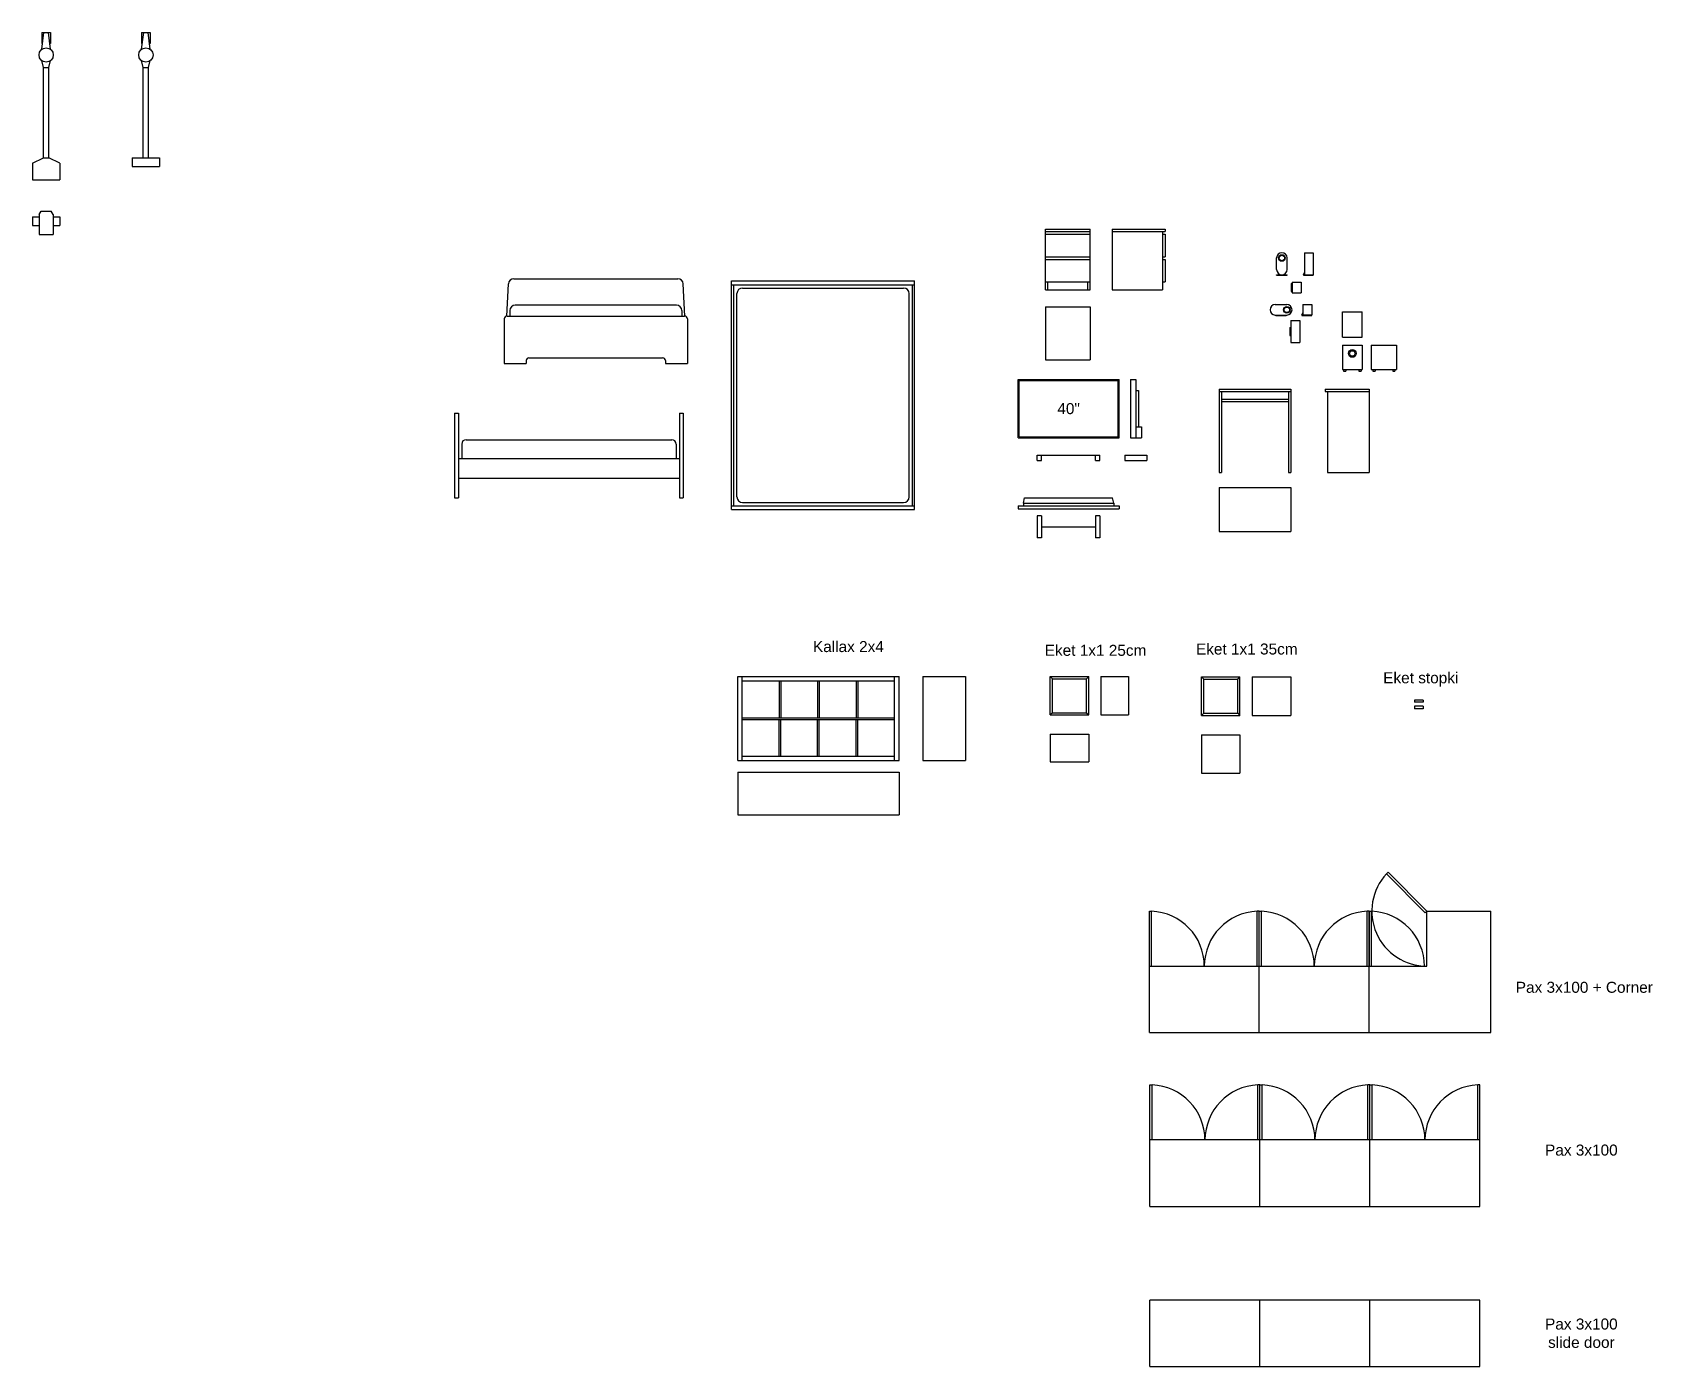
# Model space of a CAD drawing. Header units: millimetres. Extents: x 276 to 3422, y -1188 to 1441.
# Drawn here: x 1949 to 3422, y -1188 to 25 of the extents above; entities that cross this region are included whole.
import ezdxf
from ezdxf.lldxf.tags import DXFTag

# ---------------------------------------------------------------- set-up
doc = ezdxf.new("R2010")
doc.units = ezdxf.units.MM
tags = doc.linetypes.add('03B018', pattern=[5.4, 2.16, -3.24]).pattern_tags.tags
tags[6:7] = [DXFTag(74, 4), DXFTag(75, 0), DXFTag(340, '0'), DXFTag(46, 1.0), DXFTag(50, 0.0), DXFTag(44, 0.0), DXFTag(45, 0.0)]
tags[4:5] = [DXFTag(74, 4), DXFTag(75, 0), DXFTag(340, '0'), DXFTag(46, 1.0), DXFTag(50, 0.0), DXFTag(44, 0.0), DXFTag(45, 0.0)]

msp = doc.modelspace()

# ---------------------------------------------------------------- texts
at = {"char_height": 10, "attachment_point": 5}
for s, insert, width in [('{\\fArial|b0|i0|c238|p0;40"}', (2890.7, -317.4), 90), ('{\\fArial|b0|i0|c238|p0;Kallax 2x4}', (2690.5, -533.8), 128.965), ('{\\fArial|b0|i0|c238|p0;Eket 1x1 25cm}', (2915.2, -537.2), 128.965), ('{\\fArial|b0|i0|c238|p0;Eket 1x1 35cm}', (3052.7, -536), 128.965), ('{\\fArial|b0|i0|c238|p0;Eket stopki}', (3210.9, -563.6), 106.685), ('{\\fArial|b0|i0|c238|p0;Pax 3x100 + Corner}', (3359.6, -843.6), 128.965), ('{\\fArial|b0|i0|c238|p0;Pax 3x100}', (3356.9, -991.6), 128.965), ('{\\fArial|b0|i0|c238|p0;Pax 3x100\\Pslide door}', (3356.9, -1158.1), 128.965)]:
    msp.add_mtext(s, dxfattribs=dict(at, insert=insert, width=width))

# ---------------------------------------------------------------- blocks, each defined once
blk = doc.blocks.new('Z$W@#14604')
for p, q in [((8.5, 183.6), (16.5, 183.6)), ((8.5, 168.3), (10.5, 183.6)), ((8.5, 183.6), (8.5, 173.6)), ((16.5, 168.3), (14.5, 183.6)), ((16.5, 183.6), (16.5, 173.6)), ((99.2, 183.6), (107.2, 183.6)), ((99.2, 168.3), (101.2, 183.6)), ((99.2, 183.6), (99.2, 173.6)), ((107.2, 168.3), (105.2, 183.6)), ((107.2, 183.6), (107.2, 173.6)), ((8.5, 173.6), (9.2, 173.6)), ((15.8, 173.6), (16.5, 173.6)), ((99.2, 173.6), (99.9, 173.6)), ((106.5, 173.6), (107.2, 173.6)), ((10, 151.6), (8.5, 158)), ((10, 69.6), (10, 151.6)), ((10, 151.6), (15, 151.6)), ((15, 151.6), (16.5, 158)), ((15, 69.6), (15, 151.6)), ((100.7, 151.6), (99.2, 158)), ((100.7, 69.6), (100.7, 151.6)), ((100.7, 151.6), (105.7, 151.6)), ((105.7, 151.6), (107.2, 158)), ((105.7, 69.6), (105.7, 151.6)), ((0, 64.6), (10, 69.6)), ((0, 64.6), (0, 49.6)), ((10, 69.6), (15, 69.6)), ((25, 64.6), (15, 69.6)), ((25, 64.6), (25, 49.6)), ((90.7, 69.6), (115.7, 69.6)), ((90.7, 69.6), (90.7, 61.6)), ((90.7, 61.6), (115.7, 61.6)), ((115.7, 69.6), (115.7, 61.6)), ((0, 49.6), (25, 49.6)), ((0, 16), (0, 8)), ((0, 16), (6, 16)), ((0, 16), (0, 8)), ((6, 18), (8, 21)), ((6, 18), (6, 0)), ((8, 21), (17, 21)), ((19, 18), (17, 21)), ((19, 18), (19, 0)), ((19, 16), (25, 16)), ((25, 16), (25, 8)), ((25, 16), (25, 8)), ((0, 8), (6, 8)), ((6, 0), (19, 0)), ((19, 8), (25, 8))]:
    blk.add_line(p, q)
for centre in [(12.5, 163.1), (103.2, 163.1)]:
    blk.add_circle(centre, 6.5)

# ---------------------------------------------------------------- linework, layer by layer
for p, q in [((2869.8, -209.2), (2869.8, -154.2)), ((2869.8, -154.2), (2910.3, -154.2)), ((2869.8, -156.2), (2910.3, -156.2)), ((2869.8, -158.7), (2910.3, -158.7)), ((2910.3, -209.2), (2910.3, -154.2)), ((2930.4, -154.2), (2978.6, -154.2)), ((2930.4, -154.2), (2930.4, -209.2)), ((2930.4, -156.2), (2978.6, -156.2)), ((2976.1, -156.2), (2976.1, -209.2)), ((2976.1, -158.7), (2978.6, -158.7)), ((2978.6, -154.2), (2978.6, -156.2)), ((2978.6, -158.7), (2978.6, -179.2)), ((3105.2, -175.6), (3113.2, -175.6)), ((3105.2, -175.6), (3105.2, -195.6)), ((3113.2, -175.6), (3113.2, -196.1)), ((2869.8, -179.2), (2910.3, -179.2)), ((2869.8, -181.7), (2910.3, -181.7)), ((2976.1, -179.2), (2978.6, -179.2)), ((2976.1, -181.7), (2978.6, -181.7)), ((2978.6, -181.7), (2978.6, -202.2)), ((3079.8, -190.9), (3079.8, -180.4)), ((3089.3, -190.9), (3089.3, -180.4)), ((2379.9, -233.2), (2381.4, -204)), ((2386.4, -199.2), (2535.4, -199.2)), ((2541.9, -233.2), (2540.4, -204)), ((2584.2, -409.2), (2584.2, -201.2)), ((2584.2, -201.2), (2750.7, -201.2)), ((2584.2, -204.7), (2750.7, -204.7)), ((2586.2, -405.7), (2586.2, -204.7)), ((2748.7, -405.7), (2748.7, -204.7)), ((2750.7, -409.2), (2750.7, -201.2)), ((2869.8, -202.2), (2910.3, -202.2)), ((2871.8, -209.2), (2871.8, -202.2)), ((2908.3, -209.2), (2908.3, -202.2)), ((2976.1, -202.2), (2978.6, -202.2)), ((3079.8, -195.6), (3089.3, -195.6)), ((3079.8, -196.1), (3079.8, -195.6)), ((3079.8, -196.1), (3089.3, -196.1)), ((3089.3, -196.1), (3089.3, -195.6)), ((3093, -203.5), (3093, -211)), ((3093, -203.5), (3094, -203.5)), ((3094, -202.5), (3094, -212)), ((3094, -202.5), (3102, -202.5)), ((3102, -202.5), (3102, -212)), ((3104.2, -195.6), (3105.2, -193.6)), ((3104.2, -195.6), (3113.2, -195.6)), ((3104.2, -195.6), (3104.2, -196.1)), ((3104.2, -196.1), (3113.2, -196.1)), ((2589.2, -397.7), (2589.2, -212.7)), ((2594.2, -207.7), (2740.7, -207.7)), ((2745.7, -397.7), (2745.7, -212.7)), ((2869.8, -209.2), (2910.3, -209.2)), ((2930.4, -209.2), (2976.1, -209.2)), ((3093, -211), (3094, -211)), ((3094, -212), (3102, -212)), ((2380.1, -233.2), (2541.6, -233.2)), ((2382.6, -228.2), (2382.6, -233.2)), ((2534.1, -223.2), (2387.6, -223.2)), ((2539.1, -228.2), (2539.1, -233.2)), ((2869.8, -224.9), (2869.8, -273.1)), ((2869.8, -224.9), (2910.3, -224.9)), ((2910.3, -224.9), (2910.3, -273.1)), ((3078.6, -222.8), (3089.1, -222.8)), ((3078.6, -232.3), (3089.1, -232.3)), ((3079.1, -232.3), (3088.6, -232.3)), ((3079.1, -232.8), (3079.1, -232.3)), ((3079.1, -232.8), (3088.6, -232.8)), ((3088.6, -232.8), (3088.6, -232.3)), ((3102.8, -232.2), (3103.8, -230.2)), ((3102.8, -232.2), (3111.8, -232.2)), ((3102.8, -232.2), (3102.8, -232.7)), ((3102.8, -232.7), (3111.8, -232.7)), ((3103.8, -222.7), (3103.8, -232.2)), ((3103.8, -222.7), (3111.8, -222.7)), ((3103.8, -232.2), (3111.8, -232.2)), ((3111.8, -222.7), (3111.8, -232.2)), ((3111.8, -232.7), (3111.8, -232.2)), ((3139.7, -252.3), (3139.7, -229.3)), ((3139.7, -229.3), (3157.7, -229.3)), ((3157.7, -252.3), (3157.7, -229.3)), ((2377.6, -235.7), (2377.6, -276.2)), ((2544.1, -235.7), (2544.1, -276.2)), ((3091.9, -243.5), (3091.9, -251)), ((3091.9, -243.5), (3092.9, -243.5)), ((3092.9, -237.3), (3100.9, -237.3)), ((3092.9, -237.3), (3092.9, -257.3)), ((3100.9, -237.3), (3100.9, -257.3)), ((3091.9, -251), (3092.9, -251)), ((3092.9, -257.3), (3100.9, -257.3)), ((3139.7, -252.3), (3157.7, -252.3)), ((3139.7, -259.7), (3139.7, -281.7)), ((3139.7, -259.7), (3157.7, -259.7)), ((3157.7, -259.7), (3157.7, -281.7)), ((3165.9, -259.7), (3188.9, -259.7)), ((3165.9, -259.7), (3165.9, -281.7)), ((3188.9, -259.7), (3188.9, -281.7)), ((2377.6, -276.2), (2397.6, -276.2)), ((2397.6, -273.7), (2397.6, -276.2)), ((2400.1, -271.2), (2521.6, -271.2)), ((2524.1, -273.7), (2524.1, -276.2)), ((2524.1, -276.2), (2544.1, -276.2)), ((2869.8, -273.1), (2910.3, -273.1)), ((2844.7, -343.9), (2844.7, -290.9)), ((2844.7, -290.9), (2936.7, -290.9)), ((2845.7, -291.9), (2935.7, -291.9)), ((2845.7, -342.9), (2845.7, -291.9)), ((2935.7, -342.9), (2935.7, -291.9)), ((2936.7, -343.9), (2936.7, -290.9)), ((2946.9, -290.9), (2946.9, -343.9)), ((2946.9, -290.9), (2951.9, -290.9)), ((2951.9, -290.9), (2951.9, -343.9)), ((3139.7, -281.7), (3157.7, -281.7)), ((3140.7, -281.7), (3140.7, -283.2)), ((3140.7, -283.2), (3142.7, -283.2)), ((3142.7, -281.7), (3142.7, -283.2)), ((3154.7, -281.7), (3154.7, -283.2)), ((3154.7, -283.2), (3156.7, -283.2)), ((3156.7, -281.7), (3156.7, -283.2)), ((3165.9, -281.7), (3188.9, -281.7)), ((3167.4, -281.7), (3167.4, -283.2)), ((3167.4, -283.2), (3169.4, -283.2)), ((3169.4, -281.7), (3169.4, -283.2)), ((3185.4, -281.7), (3185.4, -283.2)), ((3185.4, -283.2), (3187.4, -283.2)), ((3187.4, -281.7), (3187.4, -283.2)), ((2951.9, -300.9), (2954.4, -300.9)), ((2954.4, -300.9), (2954.4, -333.9)), ((3027.7, -299.8), (3027.7, -375.3)), ((3027.7, -299.8), (3092.7, -299.8)), ((3027.7, -301.8), (3092.7, -301.8)), ((3029.7, -301.8), (3029.7, -375.3)), ((3029.7, -308.8), (3090.7, -308.8)), ((3090.7, -301.8), (3090.7, -375.3)), ((3092.7, -299.8), (3092.7, -375.3)), ((3124.1, -299.8), (3164.1, -299.8)), ((3124.1, -299.8), (3124.1, -301.8)), ((3124.1, -301.8), (3164.1, -301.8)), ((3126.1, -301.8), (3126.1, -375.3)), ((3164.1, -299.8), (3164.1, -375.3)), ((2332.4, -321.6), (2332.4, -398.6)), ((2332.4, -321.6), (2335.9, -321.6)), ((2335.9, -321.6), (2335.9, -398.6)), ((2536.9, -321.6), (2536.9, -398.6)), ((2536.9, -321.6), (2540.4, -321.6)), ((2540.4, -321.6), (2540.4, -398.6)), ((3029.7, -310.8), (3090.7, -310.8)), ((2951.9, -333.9), (2956.9, -333.9)), ((2956.9, -333.9), (2956.9, -343.9)), ((2338.9, -349.6), (2338.9, -362.6)), ((2342.9, -345.6), (2529.9, -345.6)), ((2533.9, -349.6), (2533.9, -362.6)), ((2844.7, -343.9), (2936.7, -343.9)), ((2845.7, -342.9), (2935.7, -342.9)), ((2946.9, -343.9), (2956.9, -343.9)), ((2335.9, -362.6), (2536.9, -362.6)), ((2862.2, -364.6), (2862.2, -359.6)), ((2862.2, -359.6), (2866.2, -359.6)), ((2862.2, -364.6), (2866.2, -364.6)), ((2866.2, -364.6), (2866.2, -359.6)), ((2866.2, -359.6), (2915.2, -359.6)), ((2915.2, -364.6), (2915.2, -359.6)), ((2915.2, -359.6), (2919.2, -359.6)), ((2915.2, -364.6), (2919.2, -364.6)), ((2919.2, -364.6), (2919.2, -359.6)), ((2941.9, -359.6), (2961.9, -359.6)), ((2941.9, -359.6), (2941.9, -364.6)), ((2941.9, -364.6), (2961.9, -364.6)), ((2961.9, -359.6), (2961.9, -364.6)), ((2335.9, -380.6), (2536.9, -380.6)), ((3027.7, -375.3), (3029.7, -375.3)), ((3090.7, -375.3), (3092.7, -375.3)), ((3126.1, -375.3), (3164.1, -375.3)), ((3027.7, -389.2), (3027.7, -429.2)), ((3027.7, -389.2), (3092.7, -389.2)), ((3092.7, -389.2), (3092.7, -429.2)), ((2332.4, -398.6), (2335.9, -398.6)), ((2536.9, -398.6), (2540.4, -398.6)), ((2584.2, -405.7), (2750.7, -405.7)), ((2584.2, -409.2), (2750.7, -409.2)), ((2594.2, -402.7), (2740.7, -402.7)), ((2844.7, -405.9), (2936.7, -405.9)), ((2844.7, -405.9), (2844.7, -408.4)), ((2844.7, -408.4), (2936.7, -408.4)), ((2849.7, -403.4), (2850.7, -398.4)), ((2849.7, -403.4), (2931.7, -403.4)), ((2849.7, -403.4), (2849.7, -405.9)), ((2850.7, -398.4), (2930.7, -398.4)), ((2931.7, -403.4), (2930.7, -398.4)), ((2931.7, -403.4), (2931.7, -405.9)), ((2936.7, -405.9), (2936.7, -408.4)), ((2862.2, -414.9), (2862.2, -434.9)), ((2866.2, -414.9), (2862.2, -414.9)), ((2866.2, -414.9), (2866.2, -434.9)), ((2866.2, -424.9), (2915.2, -424.9)), ((2919.2, -414.9), (2915.2, -414.9)), ((2915.2, -414.9), (2915.2, -434.9)), ((2919.2, -414.9), (2919.2, -434.9)), ((2866.2, -434.9), (2862.2, -434.9)), ((2919.2, -434.9), (2915.2, -434.9)), ((3027.7, -429.2), (3092.7, -429.2)), ((2590, -637.4), (2590, -560.9)), ((2590, -560.9), (2736.5, -560.9)), ((2594, -637.4), (2594, -560.9)), ((2594, -564.9), (2732.5, -564.9)), ((2627.5, -564.9), (2627.5, -598.4)), ((2629, -564.9), (2629, -598.4)), ((2662.5, -564.9), (2662.5, -598.4)), ((2664, -564.9), (2664, -598.4)), ((2697.5, -564.9), (2697.5, -598.4)), ((2699, -564.9), (2699, -598.4)), ((2732.5, -637.4), (2732.5, -560.9)), ((2736.5, -637.4), (2736.5, -560.9)), ((2758.1, -560.9), (2758.1, -637.4)), ((2758.1, -560.9), (2797.1, -560.9)), ((2797.1, -560.9), (2797.1, -637.4)), ((2874, -595.9), (2874, -560.9)), ((2874, -560.9), (2909, -560.9)), ((2876, -562.9), (2874, -560.9)), ((2876, -593.9), (2876, -562.9)), ((2876, -562.9), (2907, -562.9)), ((2907, -562.9), (2909, -560.9)), ((2907, -593.9), (2907, -562.9)), ((2909, -595.9), (2909, -560.9)), ((2920.1, -560.9), (2945.1, -560.9)), ((2920.1, -560.9), (2920.1, -595.9)), ((2945.1, -560.9), (2945.1, -595.9)), ((3011.5, -596.3), (3011.5, -561.3)), ((3011.5, -561.3), (3046.5, -561.3)), ((3013.5, -563.3), (3011.5, -561.3)), ((3013.5, -594.3), (3013.5, -563.3)), ((3013.5, -563.3), (3044.5, -563.3)), ((3044.5, -563.3), (3046.5, -561.3)), ((3044.5, -594.3), (3044.5, -563.3)), ((3046.5, -596.3), (3046.5, -561.3)), ((3057.6, -561.3), (3092.6, -561.3)), ((3057.6, -561.3), (3057.6, -596.3)), ((3092.6, -561.3), (3092.6, -596.3)), ((3213.2, -582.3), (3205.2, -582.3)), ((3205.2, -582.3), (3205.2, -584.2)), ((3213.2, -584.2), (3205.2, -584.2)), ((3213.2, -588), (3205.2, -588)), ((3205.2, -588), (3205.2, -590.4)), ((3213.2, -582.3), (3213.2, -584.2)), ((3213.2, -588), (3213.2, -590.4)), ((2594, -598.4), (2732.5, -598.4)), ((2594, -599.9), (2732.5, -599.9)), ((2627.5, -633.4), (2627.5, -599.9)), ((2629, -633.4), (2629, -599.9)), ((2662.5, -633.4), (2662.5, -599.9)), ((2664, -633.4), (2664, -599.9)), ((2697.5, -633.4), (2697.5, -599.9)), ((2699, -633.4), (2699, -599.9)), ((2876, -593.9), (2874, -595.9)), ((2874, -595.9), (2909, -595.9)), ((2876, -593.9), (2907, -593.9)), ((2907, -593.9), (2909, -595.9)), ((2920.1, -595.9), (2945.1, -595.9)), ((3013.5, -594.3), (3011.5, -596.3)), ((3011.5, -596.3), (3046.5, -596.3)), ((3013.5, -594.3), (3044.5, -594.3)), ((3044.5, -594.3), (3046.5, -596.3)), ((3057.6, -596.3), (3092.6, -596.3)), ((3213.2, -590.4), (3205.2, -590.4)), ((2874, -613.5), (2874, -638.5)), ((2874, -613.5), (2909, -613.5)), ((2909, -613.5), (2909, -638.5)), ((3011.5, -613.9), (3011.5, -648.9)), ((3011.5, -613.9), (3046.5, -613.9)), ((3046.5, -613.9), (3046.5, -648.9)), ((2594, -633.4), (2732.5, -633.4)), ((2590, -637.4), (2736.5, -637.4)), ((2590, -647.8), (2590, -686.8)), ((2590, -647.8), (2736.5, -647.8)), ((2736.5, -647.8), (2736.5, -686.8)), ((2758.1, -637.4), (2797.1, -637.4)), ((2874, -638.5), (2909, -638.5)), ((3011.5, -648.9), (3046.5, -648.9)), ((2590, -686.8), (2736.5, -686.8)), ((3179.7, -740.3), (3181.1, -738.9)), ((3215, -775.7), (3179.7, -740.3)), ((3216.4, -774.3), (3181.1, -738.9)), ((2964.1, -824.3), (2964.1, -774.3)), ((2964.1, -774.3), (2966.1, -774.3)), ((2966.1, -824.3), (2966.1, -774.3)), ((3062.1, -824.3), (3062.1, -774.3)), ((3064.1, -774.3), (3062.1, -774.3)), ((3064.1, -824.3), (3064.1, -774.3)), ((3064.1, -824.3), (3064.1, -774.3)), ((3064.1, -774.3), (3066.1, -774.3)), ((3066.1, -824.3), (3066.1, -774.3)), ((3162.1, -824.3), (3162.1, -774.3)), ((3164.1, -774.3), (3162.1, -774.3)), ((3164.1, -824.3), (3164.1, -774.3)), ((3164.2, -824.3), (3164.2, -774.3)), ((3164.2, -774.3), (3166.2, -774.3)), ((3166.2, -824.3), (3166.2, -774.3)), ((3166.5, -774.3), (3166.5, -776.3)), ((3215, -775.7), (3216.5, -774.2)), ((3216.5, -824.3), (3216.5, -774.2)), ((3216.5, -774.2), (3274.5, -774.2)), ((3274.5, -884.7), (3274.5, -774.2)), ((2964.1, -824.3), (3216.5, -824.3)), ((2964.1, -884.7), (2964.1, -824.3)), ((3064.1, -884.7), (3064.1, -824.3)), ((3164.1, -884.7), (3164.1, -824.3)), ((2964.1, -884.7), (3274.5, -884.7)), ((2964.7, -982.3), (2964.7, -932.3)), ((2964.7, -932.3), (2966.7, -932.3)), ((2966.7, -982.3), (2966.7, -932.3)), ((3062.7, -982.3), (3062.7, -932.3)), ((3064.7, -932.3), (3062.7, -932.3)), ((3064.7, -982.3), (3064.7, -932.3)), ((3064.7, -982.3), (3064.7, -932.3)), ((3064.7, -982.3), (3064.7, -932.3)), ((3064.7, -932.3), (3066.7, -932.3)), ((3066.7, -982.3), (3066.7, -932.3)), ((3162.7, -982.3), (3162.7, -932.3)), ((3164.7, -932.3), (3162.7, -932.3)), ((3164.7, -982.3), (3164.7, -932.3)), ((3164.7, -982.3), (3164.7, -932.3)), ((3164.7, -982.3), (3164.7, -932.3)), ((3164.7, -932.3), (3166.7, -932.3)), ((3166.7, -982.3), (3166.7, -932.3)), ((3262.7, -982.3), (3262.7, -932.3)), ((3264.7, -932.3), (3262.7, -932.3)), ((3264.7, -982.3), (3264.7, -932.3)), ((3264.7, -982.3), (3264.7, -932.3)), ((2964.7, -1042.7), (2964.7, -982.3)), ((3064.7, -982.3), (2964.7, -982.3)), ((3064.7, -1042.7), (3064.7, -982.3)), ((3064.7, -1042.7), (3064.7, -982.3)), ((3164.7, -982.3), (3064.7, -982.3)), ((3164.7, -1042.7), (3164.7, -982.3)), ((3164.7, -1042.7), (3164.7, -982.3)), ((3264.7, -982.3), (3164.7, -982.3)), ((3264.7, -1042.7), (3264.7, -982.3)), ((2964.7, -1042.7), (3064.7, -1042.7)), ((3064.7, -1042.7), (3164.7, -1042.7)), ((3164.7, -1042.7), (3264.7, -1042.7)), ((2964.7, -1188.4), (2964.7, -1128)), ((3064.7, -1128), (2964.7, -1128)), ((3064.7, -1188.4), (3064.7, -1128)), ((3064.7, -1188.4), (3064.7, -1128)), ((3164.7, -1128), (3064.7, -1128)), ((3164.7, -1188.4), (3164.7, -1128)), ((3164.7, -1188.4), (3164.7, -1128)), ((3264.7, -1128), (3164.7, -1128)), ((3264.7, -1188.4), (3264.7, -1128)), ((2964.7, -1188.4), (3064.7, -1188.4)), ((3064.7, -1188.4), (3164.7, -1188.4)), ((3164.7, -1188.4), (3264.7, -1188.4))]:
    msp.add_line(p, q)
for centre, radius in [((3084.6, -180.4), 3), ((3084.6, -180.4), 2.5), ((3089.1, -227.5), 3), ((3089.1, -227.5), 2.5), ((3148.7, -267.2), 3.5), ((3148.7, -267.2), 2.5)]:
    msp.add_circle(centre, radius)
for centre, radius, start, end in [((3084.6, -180.4), 4.75, 0, 180), ((3084.6, -190.9), 4.75, 180, 0), ((2386.4, -204.2), 5, 90, 177.0263), ((2535.4, -204.2), 5, 2.9737, 90), ((2594.2, -212.7), 5, 90, 180), ((2740.7, -212.7), 5, 0, 90), ((2380.1, -235.7), 2.5, 90, 180), ((2387.6, -228.2), 5, 90, 180), ((2534.1, -228.2), 5, 0, 90), ((2541.6, -235.7), 2.5, 0, 90), ((3078.6, -227.5), 4.75, 90, 270), ((3089.1, -227.5), 4.75, 270, 90), ((2400.1, -273.7), 2.5, 90, 180), ((2521.6, -273.7), 2.5, 0, 90), ((2342.9, -349.6), 4, 90, 180), ((2529.9, -349.6), 4, 0, 90), ((2594.2, -397.7), 5, 180, 270), ((2740.7, -397.7), 5, 270, 0)]:
    msp.add_arc(centre, radius, start, end)
at = {"linetype": '03B018'}
for centre, start, end in [((3216.5, -774.2), 137.373, 270), ((2964, -824.4), 0.0347, 87.627), ((3064.2, -824.4), 92.373, 179.9653), ((3064, -824.4), 0.0347, 87.627), ((3164.2, -824.4), 92.373, 179.9653), ((3164.1, -824.4), 0.0347, 87.627), ((2964.6, -982.4), 0.0347, 87.627), ((3064.8, -982.4), 92.373, 179.9653), ((3064.6, -982.4), 0.0347, 87.627), ((3164.8, -982.4), 92.373, 179.9653), ((3164.6, -982.4), 0.0347, 87.627), ((3264.8, -982.4), 92.373, 179.9653)]:
    msp.add_arc(centre, 50.1, start, end, dxfattribs=at)

# ---------------------------------------------------------------- block references
msp.add_blockref('Z$W@#14604', (1948.6, -158.9))

msp.set_redraw_order([(e.dxf.handle, doc.entitydb.next_handle()) for e in msp.query("TEXT MTEXT ATTDEF DIMENSION ARC_DIMENSION")])  # texts and dimensions are drawn at this point

doc.saveas('drawing.dxf')
